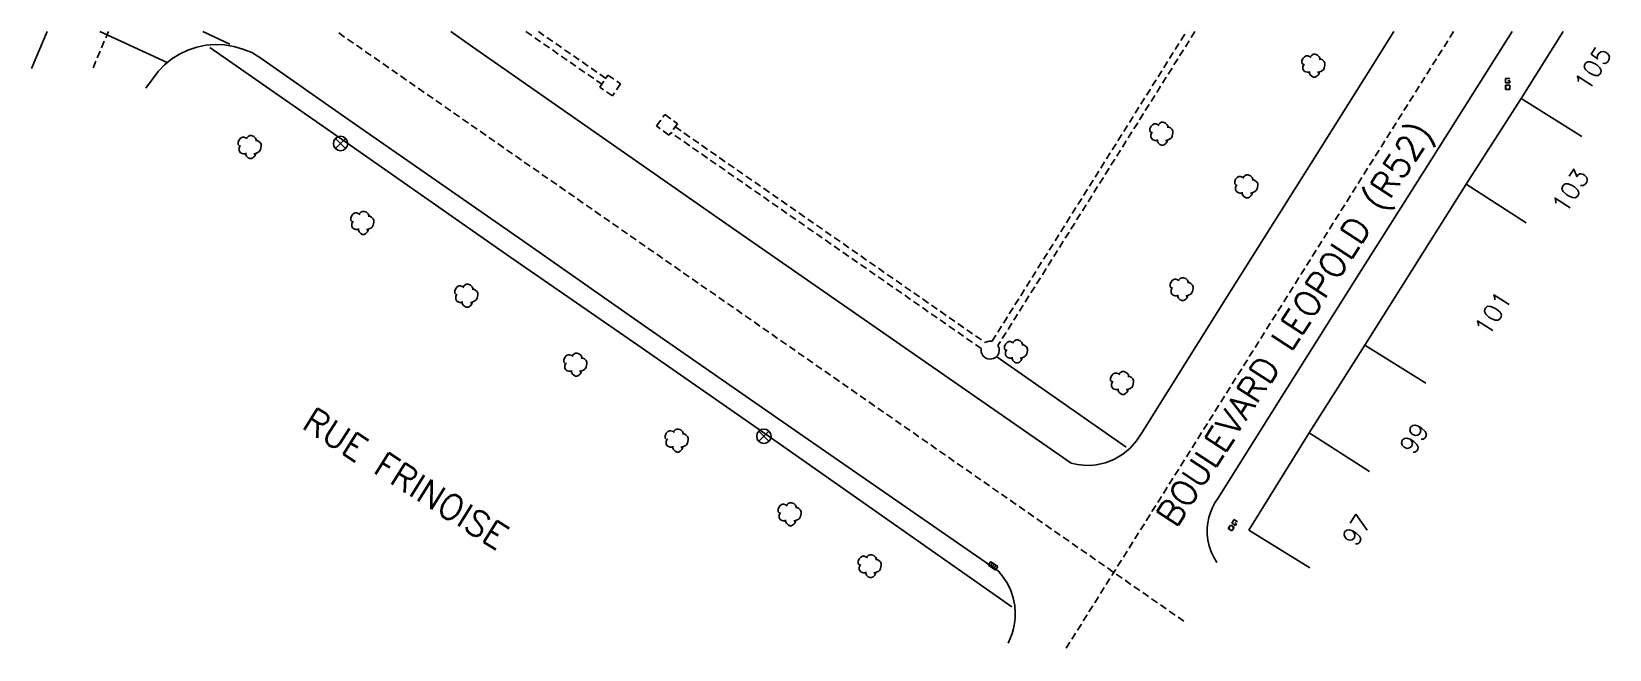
# Model space of a CAD drawing. Header units: millimetres. Extents: x 79013 to 79999, y 144303 to 145000.
# Drawn here: x 79889.6 to 79999.5, y 144956.9 to 145000 of the extents above; entities that cross this region are included whole.
import ezdxf
from ezdxf.enums import TextEntityAlignment as Align

# ---------------------------------------------------------------- set-up
doc = ezdxf.new("R2010")
doc.units = ezdxf.units.MM
doc.linetypes.add('DASHED', pattern=[0.75, 0.5, -0.25])
doc.layers.get('0').update_dxf_attribs({"linetype": 'CONTINUOUS'})
for name, color, linetype in [('W0001', 6, 'DASHED'), ('W0008', 7, 'CONTINUOUS'), ('W0014', 7, 'CONTINUOUS'), ('W0020', 2, 'CONTINUOUS'), ('W0100', 7, 'CONTINUOUS'), ('W0112', 1, 'DASHED'), ('W0301', 7, 'CONTINUOUS'), ('W0400', 7, 'CONTINUOUS'), ('W0425', 7, 'CONTINUOUS'), ('W0469', 7, 'CONTINUOUS'), ('W0989', 7, 'CONTINUOUS'), ('W0991', 7, 'CONTINUOUS'), ('W1102', 7, 'CONTINUOUS')]:
    doc.layers.add(name, color=color, linetype=linetype)
doc.styles.get("Standard").update_dxf_attribs({"font": 'romans.shx', "width": 0.85})

msp = doc.modelspace()

# ---------------------------------------------------------------- texts
at = {"layer": 'W0989'}
for s, rotation, p in [('BOULEVARD LEOPOLD (R52)', 56.9211, (79968.54, 144965.84)), ('RUE FRINOISE', 327.9493, (79908.76, 144973.16))]:
    msp.add_text(s, height=1.75, rotation=rotation, dxfattribs=at).set_placement(p, align=Align.MIDDLE_LEFT)
at = {"layer": 'W0991'}
for s, rotation, p in [('105', 57.9037, (79998.85, 144997.08)), ('103', 57.2298, (79997.29, 144988.57)), ('101', 57.9011, (79991.89, 144980.04)), ('99', 57.5666, (79986.41, 144971.33)), ('97', 58.1768, (79982.4, 144964.95))]:
    msp.add_text(s, height=1.25, rotation=rotation, dxfattribs=at).set_placement(p, align=Align.CENTER)

# ---------------------------------------------------------------- blocks, each defined once
blk = doc.blocks.new('T469')
at = {"color": 0, "linetype": 'Continuous', "flags": 128}
for points in [[(-0.35, 0.35), (0.35, -0.35)], [(-0.35, -0.35), (0.35, 0.35)]]:
    blk.add_lwpolyline(points, dxfattribs=at)
at = {"color": 0, "linetype": 'Continuous'}
blk.add_circle((0, 0), 0.5, dxfattribs=at)
blk = doc.blocks.new('T400')
for p, q in [((-0.15, 0.3), (0.15, 0.3)), ((-0.15, -0.25), (-0.15, 0.3)), ((-0.15, 0.15), (0.15, 0.15)), ((-0.15, 0), (0.15, 0)), ((0.15, 0.3), (0.15, -0.25)), ((-0.15, -0.15), (0.15, -0.15)), ((-0.15, -0.25), (-0.15, -0.3)), ((-0.15, -0.3), (0.15, -0.3)), ((0.15, -0.3), (0.15, -0.25))]:
    blk.add_line(p, q)
blk = doc.blocks.new('T301')
for p, q in [((-0.8, 0.51), (-0.86, 0.34)), ((-0.86, 0.34), (-0.86, 0.17)), ((-0.86, 0.17), (-0.74, 0.06)), ((-0.69, 0.63), (-0.8, 0.51)), ((-0.8, -0.06), (-0.74, 0.06)), ((-0.74, 0.06), (-0.69, 0.11)), ((-0.57, 0.69), (-0.69, 0.63)), ((-0.46, 0.69), (-0.57, 0.69)), ((-0.29, 0.63), (-0.46, 0.69)), ((-0.29, 0.63), (-0.17, 0.74)), ((-0.23, 0.57), (-0.29, 0.63)), ((-0.17, 0.74), (-0.06, 0.8)), ((-0.06, 0.8), (0.06, 0.8)), ((0.06, 0.8), (0.23, 0.74)), ((0.23, 0.74), (0.34, 0.63)), ((0.34, 0.63), (0.4, 0.51)), ((0.46, 0.46), (0.34, 0.46)), ((0.4, 0.51), (0.4, 0.46)), ((0.57, 0.4), (0.46, 0.46)), ((0.57, 0.4), (0.69, 0.29)), ((0.69, 0.29), (0.74, 0.17)), ((0.74, 0.06), (0.69, -0.17)), ((0.74, 0.17), (0.74, 0.06)), ((-0.8, -0.17), (-0.8, -0.06)), ((-0.8, -0.23), (-0.8, -0.17)), ((-0.74, -0.34), (-0.8, -0.23)), ((-0.69, -0.4), (-0.74, -0.34)), ((-0.51, -0.46), (-0.69, -0.4)), ((-0.4, -0.46), (-0.51, -0.46)), ((-0.4, -0.46), (-0.34, -0.46)), ((-0.34, -0.46), (-0.34, -0.4)), ((-0.34, -0.51), (-0.34, -0.46)), ((-0.29, -0.63), (-0.34, -0.51)), ((-0.17, -0.74), (-0.29, -0.63)), ((-0.06, -0.8), (-0.17, -0.74)), ((0.06, -0.8), (-0.06, -0.8)), ((0.17, -0.74), (0.06, -0.8)), ((0.23, -0.69), (0.17, -0.74)), ((0.29, -0.46), (0.23, -0.46)), ((0.29, -0.63), (0.23, -0.69)), ((0.46, -0.4), (0.29, -0.46)), ((0.34, -0.51), (0.29, -0.63)), ((0.34, -0.51), (0.34, -0.46)), ((0.57, -0.34), (0.46, -0.4)), ((0.63, -0.29), (0.57, -0.34)), ((0.69, -0.17), (0.63, -0.29))]:
    blk.add_line(p, q)
blk = doc.blocks.new('T425')
for p, q in [((-0.15, 0.6), (0.15, 0.6)), ((-0.15, 0.6), (-0.15, 0.3)), ((-0.15, 0.3), (0.15, 0.3)), ((-0.15, 0.15), (0.15, 0.15)), ((-0.15, -0.15), (-0.15, 0.15)), ((0, 0.45), (0.15, 0.45)), ((0.15, 0.45), (0.15, 0.3)), ((0.15, 0.15), (0.15, -0.15)), ((0.15, -0.15), (-0.15, -0.15))]:
    blk.add_line(p, q)
blk.add_ellipse((0, 0), major_axis=(-0.106, 0.106), ratio=1, start_param=3.926991, end_param=10.210176)

# ---------------------------------------------------------------- linework, layer by layer
at = {"layer": 'W0001'}
for points in [[(79893.84, 144997.48), (79894.91, 145000)], [(79969.84, 144958.91), (79910.82, 145000)], [(79988.62, 145000), (79961.58, 144956.95)]]:
    msp.add_lwpolyline(points, dxfattribs=at)
at = {"layer": 'W0008'}
for points in [[(79889.55, 144997.43), (79890.64, 145000)], [(79984.45, 145000), (79983.02, 144997.71), (79979.5, 144992.09), (79972.73, 144981.36), (79966.9, 144972.05), (79966.54, 144971.48), (79966.09, 144970.98), (79965.58, 144970.55), (79965, 144970.21), (79964.37, 144969.96), (79963.72, 144969.81), (79963.28, 144969.77), (79962.84, 144969.78), (79962.41, 144969.83), (79961.98, 144969.92), (79937.93, 144986.63), (79920.28, 144998.94), (79918.76, 145000)], [(79972.13, 144963), (79972.13, 144963), (79971.91, 144963.37), (79971.73, 144963.75), (79971.59, 144964.16), (79971.5, 144964.57), (79971.46, 144964.99), (79971.46, 144965.42), (79971.5, 144965.78), (79971.57, 144966.14), (79971.68, 144966.5), (79971.82, 144966.84), (79972, 144967.16), (79972.2, 144967.47), (79976.66, 144974.57), (79981.75, 144982.66), (79986.82, 144990.69), (79992.71, 145000)], [(79897.51, 144996.05), (79898.37, 144997.22), (79898.82, 144997.68), (79899.32, 144998.09), (79899.86, 144998.43), (79900.45, 144998.71), (79901.06, 144998.91), (79901.69, 144999.04), (79902.34, 144999.1), (79903, 144999.07), (79903.65, 144998.97), (79904.28, 144998.78), (79904.89, 144998.53), (79905.45, 144998.19), (79911.89, 144993.68), (79923.52, 144985.6), (79932.52, 144979.32), (79943.35, 144971.79), (79956.91, 144962.39), (79957.25, 144961.98), (79957.54, 144961.53), (79957.77, 144961.05), (79957.95, 144960.54), (79958.05, 144960.01), (79958.09, 144959.48), (79958.08, 144959.12), (79958.04, 144958.76), (79957.97, 144958.4), (79957.87, 144958.05), (79957.74, 144957.71), (79957.58, 144957.39)]]:
    msp.add_lwpolyline(points, dxfattribs=at)
at = {"layer": 'W0014'}
for points in [[(79901.97, 144998.88), (79911.75, 144992.08), (79922.65, 144984.47), (79931.79, 144978.14), (79940.4, 144972.16), (79957.84, 144959.91)], [(79965.82, 144971.04), (79956.81, 144977.34)]]:
    msp.add_lwpolyline(points, dxfattribs=at)
at = {"layer": 'W0020'}
for points in [[(79894.3, 145000), (79898.99, 144997.85)], [(79901.48, 145000), (79903.37, 144999.12)]]:
    msp.add_lwpolyline(points, dxfattribs=at)
at = {"layer": 'W0100'}
for points in [[(79996.25, 145000), (79993.33, 144995.34), (79989.49, 144989.37), (79982.44, 144978.15), (79978.55, 144972.03), (79974.36, 144965.26)], [(79974.36, 144965.26), (79978.6, 144962.63)]]:
    msp.add_lwpolyline(points, dxfattribs=at)
at = {"layer": 'W0112'}
for points in [[(79923.99, 145000), (79929.28, 144996.33)], [(79929.56, 144996.74), (79924.87, 145000)], [(79970.6, 145000), (79970.6, 145000), (79970.6, 145000), (79956.88, 144978.13), (79956.93, 144978.02), (79956.96, 144977.9), (79956.97, 144977.8), (79956.93, 144977.58), (79956.87, 144977.46), (79956.8, 144977.37), (79956.7, 144977.28), (79956.58, 144977.22), (79956.34, 144977.17), (79956.17, 144977.19), (79956.04, 144977.24), (79955.92, 144977.33), (79955.86, 144977.39), (79955.75, 144977.56), (79955.72, 144977.67), (79955.71, 144977.77), (79955.71, 144977.86), (79955.72, 144977.91), (79934.09, 144992.96)], [(79934.39, 144993.36), (79955.99, 144978.33), (79956.09, 144978.38), (79956.19, 144978.41), (79956.26, 144978.43), (79956.34, 144978.43), (79956.43, 144978.42), (79956.47, 144978.42), (79970.01, 145000), (79970.01, 145000), (79970.01, 145000)]]:
    msp.add_lwpolyline(points, dxfattribs=at)
for points in [[(79930.03, 144995.53), (79929.14, 144996.12), (79929.7, 144996.95), (79930.58, 144996.36)], [(79933.95, 144992.77), (79933.09, 144993.42), (79933.68, 144994.22), (79934.55, 144993.58)]]:
    msp.add_lwpolyline(points, close=True, dxfattribs=at)
at = {"layer": 'W1102'}
for points in [[(79993.33, 144995.34), (79997.56, 144992.69)], [(79989.49, 144989.37), (79993.69, 144986.67)], [(79982.44, 144978.15), (79986.68, 144975.49)], [(79978.55, 144972.03), (79982.77, 144969.34)]]:
    msp.add_lwpolyline(points, dxfattribs=at)

# ---------------------------------------------------------------- block references
at = {"layer": 'W0301'}
for p in [(79978.92, 144997.62), (79968.33, 144992.88), (79904.81, 144991.95), (79974.24, 144989.21), (79912.66, 144986.67), (79919.9, 144981.59), (79969.74, 144982.05), (79958.2, 144977.71), (79927.5, 144976.79), (79965.59, 144975.51), (79934.56, 144971.5), (79942.43, 144966.37), (79948.01, 144962.75)]:
    msp.add_blockref('T301', p, dxfattribs=at)
at = {"layer": 'W0400', "rotation": 235.2464284987789}
msp.add_blockref('T400', (79956.54, 144962.77), dxfattribs=at)
at = {"layer": 'W0425'}
msp.add_blockref('T425', (79992.4, 144996.12), dxfattribs=at)
at = {"layer": 'W0425', "rotation": 327.6137804697775}
msp.add_blockref('T425', (79973.13, 144965.41), dxfattribs=at)
at = {"layer": 'W0469'}
for p in [(79911.08, 144992.2), (79940.57, 144971.8)]:
    msp.add_blockref('T469', p, dxfattribs=at)

msp.set_redraw_order([(e.dxf.handle, doc.entitydb.next_handle()) for e in msp.query("TEXT MTEXT ATTDEF DIMENSION ARC_DIMENSION")])  # texts and dimensions are drawn at this point

doc.saveas('drawing.dxf')
